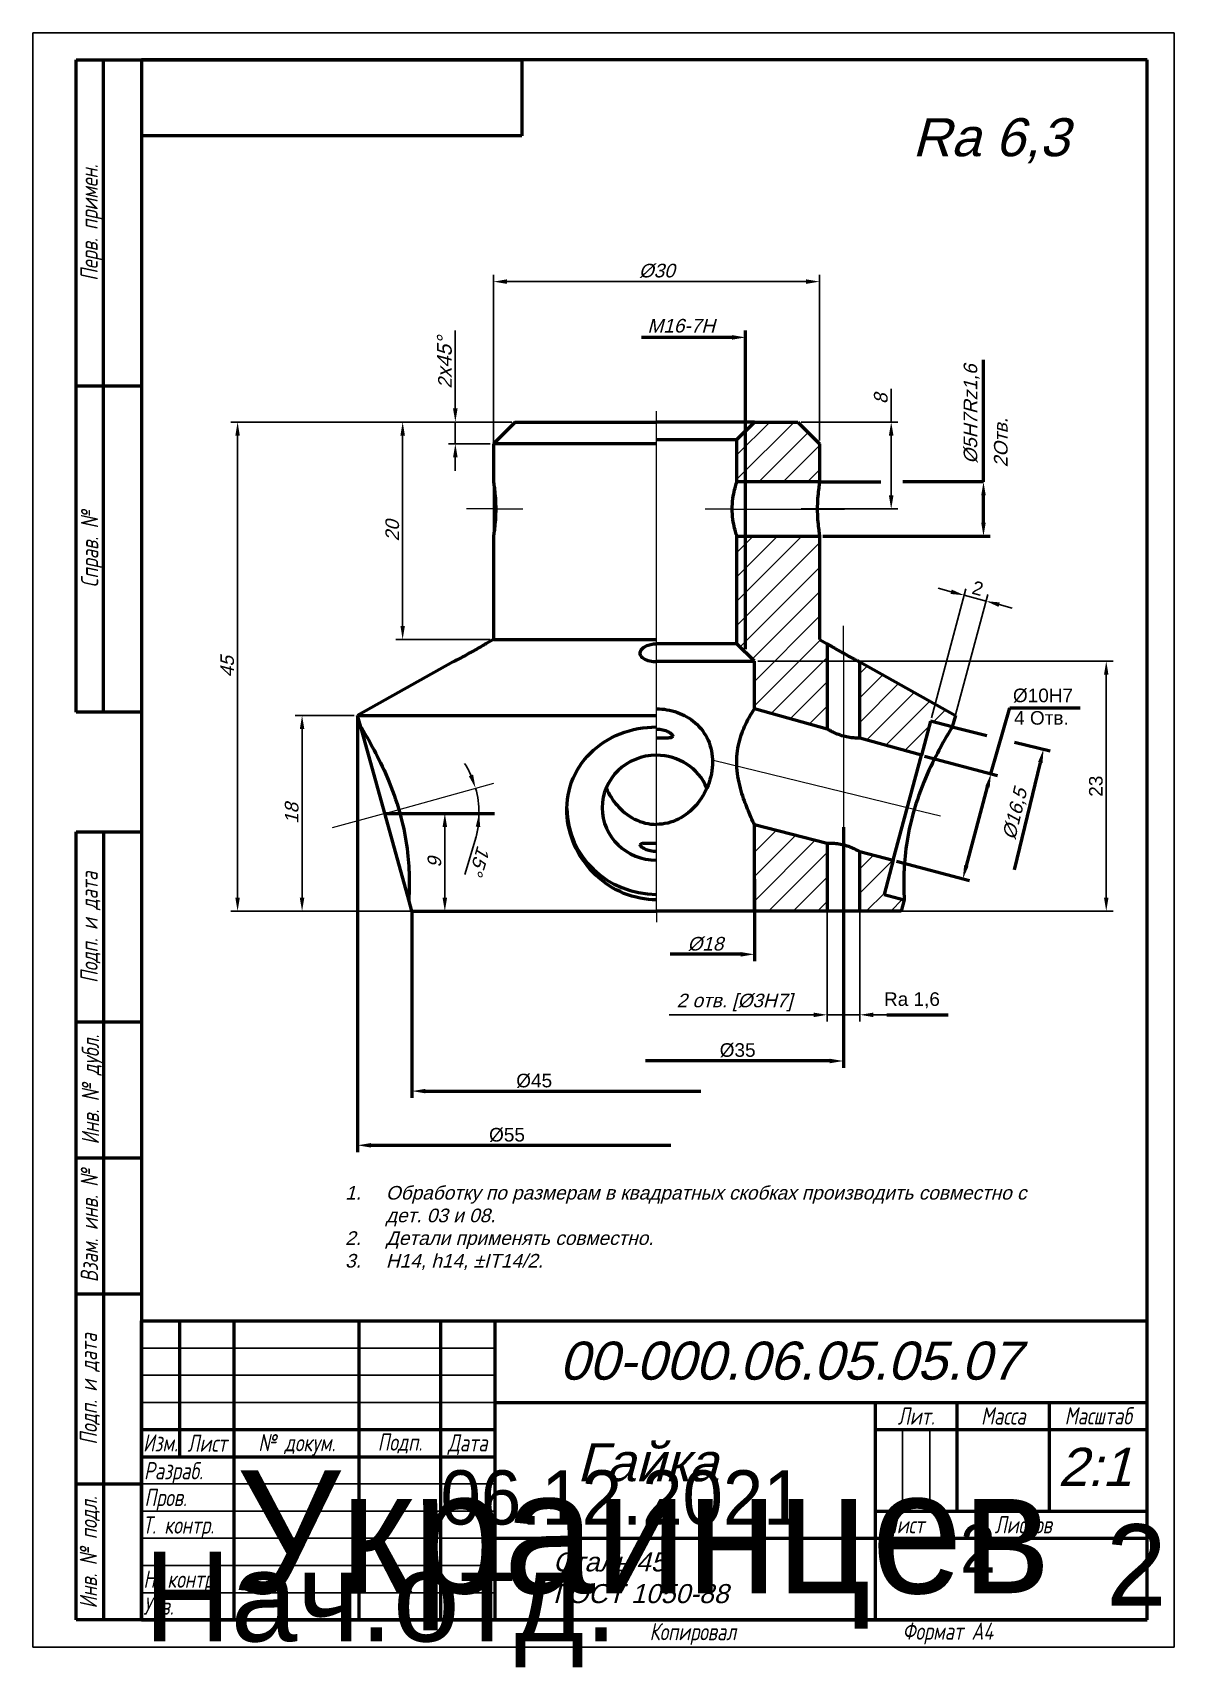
# Model space of a CAD drawing. Header units: millimetres. Extents: x 2133 to 2343, y 1685 to 1986.
import ezdxf
from ezdxf.enums import TextEntityAlignment as Align

# ---------------------------------------------------------------- set-up
doc = ezdxf.new("R2018")
doc.units = ezdxf.units.MM
for name, color, linetype, lineweight in [('Видимый контур (ГОСТ)', 7, 'Continuous', 50), ('Заголовок (ГОСТ)', 7, 'Continuous', 50), ('Кромка (ГОСТ)', 7, 'Continuous', 50), ('Обозначение (ГОСТ)', 7, 'Continuous', 25), ('Штриховка (ГОСТ)', 7, 'Continuous', 18), ('Эскизная геометрия (ГОСТ)', 7, 'Continuous', 50)]:
    doc.layers.add(name, color=color, linetype=linetype, lineweight=lineweight)
doc.styles.get("Standard").update_dxf_attribs({"font": 'arial.ttf'})
doc.styles.add('Альтернативный текст (ГОСТ)', font='ariali.ttf', dxfattribs={"width": 0.8})
doc.dimstyles.new('ISO-25', dxfattribs={"dimtxt": 2.5, "dimasz": 2.5, "dimexe": 1.25, "dimexo": 0.625, "dimtad": 1, "dimtxsty": 'Standard', "dimcen": 2.5, "dimadec": 0, "dimazin": 0, "dimtfac": 1, "dimtmove": 0, "dimatfit": 3, "dimfxl": 1, "dimarcsym": 0})

msp = doc.modelspace()

# ---------------------------------------------------------------- texts
at = {"layer": 'Видимый контур (ГОСТ)', "attachment_point": 1}
for s, width, insert, char_height in [('{\\Q15;Ra 6,3}', 47.03642, (2294.902, 1970.148), 7), ('%%C10H7', 12.77993, (2313.404, 1865.207), 2.5), ('4 Отв.', 10.73944, (2313.618, 1861.074), 2.5), ('Ra 1,6', 18.8154, (2289.68, 1809.333), 2.5), ('\\pxi-3,l4,t4;{\\Q15;1.^IОбработку по размерам в квадратных скобках производить совместно с дет. 03 и 08.\\P2.^IДетали применять совместно.\\P3.^IH14, h14, %%PIT14/2.}', 131.60047, (2188.058, 1773.698), 2.5), ('{\\Q15;00-000.06.05.05.07}', 89.81725, (2229.96, 1745.063), 7), ('{\\Q15;Гайка}', 53.33621, (2233.192, 1726.37), 7), ('{\\Q15;2:1}', 14.33279, (2321.664, 1725.532), 7), ('{\\Q15;Сталь 45\\PГОСТ 1050-88}', 57.95406, (2228.805, 1706.292), 3.5)]:
    msp.add_mtext_dynamic_manual_height_columns(s, width=width, gutter_width=12.5, heights=[0], dxfattribs=dict(at, insert=insert, char_height=char_height))
at = {"layer": 'Видимый контур (ГОСТ)', "char_height": 2.5, "attachment_point": 5}
for s, insert in [('{\\Q15;M16-7H}', (2252.381, 1931.952)), ('{\\Q15;%%C18}', (2256.838, 1818.221)), ('%%C35', (2262.765, 1798.668)), ('%%C45', (2225.338, 1793.051)), ('%%C55', (2220.338, 1783.083))]:
    msp.add_mtext(s, dxfattribs=dict(at, insert=insert))
for s, insert, rotation in [('{\\Q15;%%C5H7Rz1,6}', (2305.82, 1915.713), 90), ('{\\Q15;2Отв.}', (2311.184, 1910.465), 90), ('{\\Q15;%%C16,5}', (2313.928, 1842.113), 76.28047)]:
    msp.add_mtext(s, dxfattribs=dict(at, insert=insert, rotation=rotation))

# ---------------------------------------------------------------- blocks, each defined once
blk = doc.blocks.new('Рамки ГОСТ - A4')
at = {"layer": 'Кромка (ГОСТ)', "lineweight": 25}
for p, q in [((0, 0), (0, 297)), ((0, 297), (210, 297)), ((210, 297), (210, 0)), ((210, 0), (0, 0))]:
    blk.add_line(p, q, dxfattribs=at)
at = {"layer": 'Кромка (ГОСТ)'}
for p, q in [((205, 292), (20, 292)), ((20, 292), (20, 5)), ((205, 5), (205, 292)), ((20, 5), (205, 5))]:
    blk.add_line(p, q, dxfattribs=at)
at = {"layer": 'Кромка (ГОСТ)', "insert": (160, 4.5), "char_height": 3.17, "attachment_point": 1, "style": 'Альтернативный текст (ГОСТ)'}
blk.add_mtext('\\A1;\\fGOST Common|b0|i1;\\H3.1700;Формат A4', dxfattribs=at)
blk = doc.blocks.new('Основные надписи ГОСТ - Форма 1')
at = {"layer": 'Заголовок (ГОСТ)'}
for p, q in [((0, 55), (185, 55)), ((0, 0), (0, 55)), ((0, 0), (0, 55)), ((7, 55), (7, 30)), ((17, 55), (17, 0)), ((40, 55), (40, 0)), ((55, 55), (55, 0)), ((65, 55), (65, 0)), ((185, 0), (185, 55)), ((65, 40), (185, 40)), ((135, 40), (135, 0)), ((150, 40), (150, 20)), ((167, 40), (167, 20)), ((0, 35), (65, 35)), ((135, 35), (185, 35)), ((0, 30), (65, 30)), ((135, 20), (185, 20)), ((155, 20), (155, 15)), ((65, 15), (185, 15)), ((185, 0), (0, 0))]:
    blk.add_line(p, q, dxfattribs=at)
at = {"layer": 'Заголовок (ГОСТ)', "linetype": 'Continuous', "lineweight": 25}
for p, q in [((0, 50), (65, 50)), ((0, 45), (65, 45)), ((0, 40), (65, 40)), ((140, 35), (140, 20)), ((145, 35), (145, 20)), ((0, 25), (65, 25)), ((0, 20), (65, 20)), ((0, 15), (65, 15)), ((0, 10), (65, 10)), ((0, 5), (65, 5))]:
    blk.add_line(p, q, dxfattribs=at)
at = {"layer": 'Заголовок (ГОСТ)', "char_height": 3.17, "style": 'Альтернативный текст (ГОСТ)'}
for s, insert, width, attachment_point in [('\\fGOST Common|b0|i1;\\H3.1700;Масса', (158.55, 37.51), 16.9878, 5), ('\\fGOST Common|b0|i1;\\H3.1700;Масштаб', (176.02, 37.53), 17.8316, 5), ('\\fGOST Common|b0|i1;\\H3.1700;Лит.', (142.52, 37.49), 14.9766, 5), ('\\fGOST Common|b0|i1;\\H3.1700;Изм.', (3.5, 32.56), 6.9635, 5), ('\\fGOST Common|b0|i1;\\H3.1700;Лист', (12.1, 32.5), 10.0029, 5), ('\\A0;\\fGOST Common|b0|i1;\\H3.1700;№ докум.', (28.58, 32.16), 22.9069, 5), ('\\fGOST Common|b0|i1;\\H3.1700;Подп.', (47.56, 32.45), 14.879, 5), ('\\fGOST Common|b0|i1;\\H3.1700;Дата', (60.02, 32.24), 9.9614, 5), ('\\fGOST Common|b0|i1;\\H3.1700;Разраб.', (0.47, 27), 16.9971, 4), ('\\fGOST Common|b0|i1;\\H3.1700;Пров.', (0.56, 22.08), 17.0192, 4), ('\\A0;\\fGOST Common|b0|i1;\\H3.1700;Т. контр.', (0.23, 17.01), 16.9554, 4), ('\\fGOST Common|b0|i1;\\H3.1700;Лист', (140.37, 17.5), 10.5071, 5), ('\\fGOST Common|b0|i1;\\H3.1700;Листов', (162.21, 17.5), 14.3668, 5), ('\\fGOST Common|b0|i1;\\H3.1700;Н. контр.', (0.36, 7.05), 16.9999, 4), ('\\fGOST Common|b0|i1;\\H3.1700;Утв.', (0.34, 2.52), 17.0083, 4), ('\\fGOST Common|b0|i1;\\H3.1700;Копировал', (93.48, -0.59), 19.7871, 1)]:
    blk.add_mtext(s, dxfattribs=dict(at, insert=insert, width=width, attachment_point=attachment_point))
at = {"layer": 'Заголовок (ГОСТ)', "lineweight": 30, "flags": 104}
for tag, height, p in [('Изм1', 2.89, (3.51, 52.52)), ('Лист1', 2.89, (12.03, 52.52)), ('Докум1', 2.89, (28.54, 52.48)), ('Изм2', 2.89, (3.5, 47.52)), ('Лист2', 2.89, (12.01, 47.5)), ('Докум2', 2.89, (28.53, 47.5)), ('ОБОЗНАЧЕНИЕ', 5, (125.33, 47.56)), ('Изм3', 2.89, (3.5, 42.5)), ('Лист3', 2.89, (12.01, 42.51)), ('Докум3', 2.89, (28.51, 42.48)), ('Изм4', 2.89, (3.51, 37.5)), ('Лист4', 2.89, (12, 37.53)), ('Докум4', 2.89, (28.51, 37.52)), ('НАИМЕНОВАНИЕ', 5, (100.03, 29.98)), ('Литера', 3.5, (137.52, 27.25)), ('Литера2', 3.5, (142.51, 27.22)), ('Литера3', 3.5, (147.52, 27.21)), ('Масса', 3.5, (158.47, 27.53)), ('Масштаб', 3.5, (176, 27.6)), ('Тип_документа', 3.17, (100.08, 17.56)), ('Номер_листа', 3.17, (150.6, 17.54)), ('Листов', 3.17, (177.46, 17.58)), ('Материал_Класс', 3.5, (99.98, 7.54)), ('ОРГАНИЗАЦИЯ', 3.5, (160.02, 7.6))]:
    blk.add_attdef(tag, text='', height=height, dxfattribs=at).set_placement(p, align=Align.MIDDLE_CENTER)
for tag, height, p in [('Подп1', 2.89, (40.01, 52.51)), ('Дата1', 2, (55.01, 52.51)), ('Подп2', 2.89, (40.01, 47.5)), ('Дата2', 2, (55.01, 47.49)), ('Подп3', 2.89, (40.01, 42.51)), ('Дата3', 2, (55.02, 42.52)), ('Подп4', 2.89, (40.01, 37.51)), ('Дата4', 2, (55.02, 37.51)), ('АВТОР', 3.17, (17.41, 27.49)), ('Разработал_Подп.', 2.89, (40.05, 27.51)), ('ДАТА_СОЗДАНИЯ', 2, (55.01, 27.51)), ('ПРОВЕРИЛ', 3.17, (17.41, 22.53)), ('Проверил_Подп.', 2.89, (40.05, 22.52)), ('ДАТА_ПРОВЕРКИ', 2, (55.02, 22.51)), ('ТЕХНОЛОГ', 3.17, (17.33, 17.54)), ('Технолог_Подп.', 2.89, (40.05, 17.51)), ('Технолог_Дата', 2, (55.01, 17.5)), ('Должность_руководителя', 3.17, (0.52, 12.51)), ('НАЧ._ОТДЕЛА', 3.17, (17.46, 12.45)), ('Руководитель_Подп.', 2.89, (40.01, 12.5)), ('Руководитель_Дата', 2, (55.01, 12.51)), ('НОРМОКОНТРОЛЬ', 3.17, (17.37, 7.48)), ('Нормоконтроль_Подп.', 2.89, (40.05, 7.52)), ('ДАТА_НОРМОКОНТРОЛЯ', 2, (55.02, 7.51)), ('УТВЕРДИЛ', 3.17, (17.4, 2.51)), ('Утвердил_Подп.', 2.89, (40.05, 2.51)), ('ДАТА_УТВЕРЖДЕНИЯ', 2, (55.01, 2.5))]:
    blk.add_attdef(tag, text='', height=height, dxfattribs=at).set_placement(p, align=Align.MIDDLE_LEFT)
for tag, p in [('Материал_Наим.', (133.71, 9.75)), ('Материал_ГОСТ', (134.04, 4.06))]:
    blk.add_attdef(tag, text='', height=3.5, dxfattribs=at).set_placement(p, align=Align.MIDDLE_RIGHT)
blk = doc.blocks.new('ГОСТ - Доп. графы 1')
at = {"layer": 'Эскизная геометрия (ГОСТ)'}
for p, q in [((-12, 0), (-12, 145)), ((-12, 145), (0, 145)), ((-7, 145), (-7, 0)), ((-12, 110), (-7, 110)), ((-7, 110), (0, 110)), ((-12, 85), (-7, 85)), ((-7, 85), (0, 85)), ((-12, 60), (-7, 60)), ((-7, 60), (0, 60)), ((-12, 25), (-7, 25)), ((-7, 25), (0, 25)), ((0, 0), (-12, 0))]:
    blk.add_line(p, q, dxfattribs=at)
at = {"layer": 'Обозначение (ГОСТ)', "char_height": 3.17, "attachment_point": 5, "rotation": 90, "style": 'Альтернативный текст (ГОСТ)'}
for s, insert, width in [('\\fGOST Common|b0|i1;\\H3.1700;Подп. и дата', (-9.37, 127.41), 34.7679), ('\\fGOST Common|b0|i1;\\H3.1700;Инв. № дубл.', (-8.95, 97.55), 24.8438), ('\\fGOST Common|b0|i1;\\H3.1700;Взам. инв. №', (-9.58, 72.53), 24.8669), ('\\fGOST Common|b0|i1;\\H3.1700;Подп. и дата', (-9.5, 42.47), 35.1486), ('\\fGOST Common|b0|i1;\\H3.1700;Инв. № подл.', (-9.5, 12.41), 24.9618)]:
    blk.add_mtext(s, dxfattribs=dict(at, insert=insert, width=width))
at = {"layer": 'Обозначение (ГОСТ)', "lineweight": 30, "flags": 17}
for tag, p in [('Подп._и_дата_2', (-3.53, 127.51)), ('Инв._номер_дубликата', (-3.41, 97.47)), ('Взамен_инв._номера', (-3.46, 72.53)), ('Подп._и_дата_1', (-3.42, 42.35)), ('ИНВЕНТАРНЫЙ_НОМЕР', (-3.33, 12.68))]:
    blk.add_attdef(tag, text='', height=3.17, rotation=90, dxfattribs=at).set_placement(p, align=Align.MIDDLE_CENTER)
blk = doc.blocks.new('ГОСТ - Доп. графы 2')
at = {"layer": 'Эскизная геометрия (ГОСТ)'}
for p, q in [((-12, 0), (-12, 120)), ((-12, 120), (0, 120)), ((-7, 0), (-7, 120)), ((-12, 60), (0, 60)), ((0, 0), (-12, 0))]:
    blk.add_line(p, q, dxfattribs=at)
at = {"layer": 'Обозначение (ГОСТ)', "char_height": 3.17, "attachment_point": 5, "rotation": 90, "style": 'Альтернативный текст (ГОСТ)'}
for s, insert, width in [('\\fGOST Common|b0|i1;\\H3.1700;Перв. примен.', (-9.19, 90.05), 60.0143), ('\\fGOST Common|b0|i1;\\H3.1700;Справ. №', (-9.1, 30), 59.9357)]:
    blk.add_mtext(s, dxfattribs=dict(at, insert=insert, width=width))
at = {"layer": 'Обозначение (ГОСТ)', "lineweight": 30, "flags": 17}
for tag, p in [('Первичная_применяемость', (-3.65, 90.03)), ('Справочный_номер', (-3.55, 30.02))]:
    blk.add_attdef(tag, text='', height=3.17, rotation=90, dxfattribs=at).set_placement(p, align=Align.MIDDLE_CENTER)
blk = doc.blocks.new('ГОСТ - Доп. графы 3')
at = {"layer": 'Эскизная геометрия (ГОСТ)'}
for p, q in [((0, 0), (70, 0)), ((70, 0), (70, -14)), ((70, -14), (0, -14))]:
    blk.add_line(p, q, dxfattribs=at)
at = {"layer": 'Обозначение (ГОСТ)', "lineweight": 30}
blk.add_attdef('ОБОЗНАЧЕНИЕ', text='', height=5, rotation=180, dxfattribs=at).set_placement((34.94, -6.97), align=Align.MIDDLE_CENTER)
blk = doc.blocks.new('*D7')
at = {"color": 0, "lineweight": -2, "transparency": 16777216}
for p, q in [((2217.84, 1910.88), (2217.84, 1941.33)), ((2220.34, 1940.08), (2275.34, 1940.08)), ((2277.84, 1910.88), (2277.84, 1941.33))]:
    blk.add_line(p, q, dxfattribs=at)
at = {"color": 0, "transparency": 16777216}
for points in [[(2220.34, 1940.5), (2220.34, 1939.67), (2217.84, 1940.08)], [(2275.34, 1940.5), (2275.34, 1939.67), (2277.84, 1940.08)]]:
    blk.add_solid(points, dxfattribs=at)
at = {"layer": 'Defpoints', "color": 0, "transparency": 16777216}
for p in [(2277.84, 1940.08), (2217.84, 1910.25), (2277.84, 1910.25)]:
    blk.add_point(p, dxfattribs=at)
at = {"color": 0, "transparency": 16777216, "insert": (2247.9, 1942.06), "char_height": 2.5, "attachment_point": 5}
blk.add_mtext('{\\Q15;%%C30}', dxfattribs=at)
blk = doc.blocks.new('*D10')
at = {"layer": 'Defpoints', "color": 0, "transparency": 16777216}
for p in [(2217.88, 1847.82), (2214.9, 1845.37), (2197.84, 1842.25), (2197.84, 1842.25), (2218.07, 1842.25)]:
    blk.add_point(p, dxfattribs=at)
at = {"layer": 'Видимый контур (ГОСТ)', "color": 0, "lineweight": -2, "transparency": 16777216}
blk.add_line((2214.46, 1837.31), (2212.58, 1830.99), dxfattribs=at)
for start, end in [(23.7883, 32.0525), (0, 15.5241), (343.4282, 0), (343.4716, 351.7358)]:
    blk.add_arc((2197.84, 1842.25), 17.35, start, end, dxfattribs=at)
at = {"layer": 'Видимый контур (ГОСТ)', "color": 0, "transparency": 16777216}
for points in [[(2214.1, 1849.39), (2213.32, 1849.11), (2214.55, 1846.9)], [(2214.59, 1839.79), (2215.42, 1839.73), (2215.19, 1842.25)]]:
    blk.add_solid(points, dxfattribs=at)
at = {"layer": 'Видимый контур (ГОСТ)', "color": 0, "transparency": 16777216, "insert": (2215.35, 1833.61), "char_height": 2.5, "attachment_point": 5, "rotation": 253.4282}
blk.add_mtext('{\\Q15;15%%D}', dxfattribs=at)
blk = doc.blocks.new('*D11')
at = {"layer": 'Defpoints', "color": 0, "transparency": 16777216}
for p in [(2201.14, 1914.25), (2221.84, 1914.25), (2217.84, 1874.25)]:
    blk.add_point(p, dxfattribs=at)
at = {"layer": 'Видимый контур (ГОСТ)', "color": 0, "lineweight": -2, "transparency": 16777216}
for p, q in [((2221.21, 1914.25), (2199.89, 1914.25)), ((2201.14, 1876.75), (2201.14, 1911.75)), ((2217.21, 1874.25), (2199.89, 1874.25))]:
    blk.add_line(p, q, dxfattribs=at)
at = {"layer": 'Видимый контур (ГОСТ)', "color": 0, "transparency": 16777216}
for points in [[(2200.73, 1911.75), (2201.56, 1911.75), (2201.14, 1914.25)], [(2200.73, 1876.75), (2201.56, 1876.75), (2201.14, 1874.25)]]:
    blk.add_solid(points, dxfattribs=at)
at = {"layer": 'Видимый контур (ГОСТ)', "color": 0, "transparency": 16777216, "insert": (2199.24, 1894.25), "char_height": 2.5, "attachment_point": 5, "rotation": 90}
blk.add_mtext('{\\Q15;20}', dxfattribs=at)
blk = doc.blocks.new('*D12')
at = {"layer": 'Defpoints', "color": 0, "transparency": 16777216}
for p in [(2210.83, 1914.25), (2221.84, 1914.25), (2217.84, 1910.25)]:
    blk.add_point(p, dxfattribs=at)
at = {"layer": 'Видимый контур (ГОСТ)', "color": 0, "lineweight": -2, "transparency": 16777216}
for p, q in [((2210.83, 1916.75), (2210.83, 1931.1)), ((2221.21, 1914.25), (2209.58, 1914.25)), ((2210.83, 1910.25), (2210.83, 1914.25)), ((2217.21, 1910.25), (2209.58, 1910.25)), ((2210.83, 1907.75), (2210.83, 1905.25))]:
    blk.add_line(p, q, dxfattribs=at)
at = {"layer": 'Видимый контур (ГОСТ)', "color": 0, "transparency": 16777216}
for points in [[(2210.41, 1916.75), (2211.25, 1916.75), (2210.83, 1914.25)], [(2210.41, 1907.75), (2211.25, 1907.75), (2210.83, 1910.25)]]:
    blk.add_solid(points, dxfattribs=at)
at = {"layer": 'Видимый контур (ГОСТ)', "color": 0, "transparency": 16777216, "insert": (2208.83, 1925.18), "char_height": 2.5, "attachment_point": 5, "rotation": 90}
blk.add_mtext('{\\Q15;2\\H1.08333x;x45%%D}', dxfattribs=at)
blk = doc.blocks.new('*D13')
at = {"layer": 'Defpoints', "color": 0, "transparency": 16777216}
for p in [(2221.84, 1914.25), (2170.78, 1824.25), (2221.84, 1824.25)]:
    blk.add_point(p, dxfattribs=at)
at = {"layer": 'Видимый контур (ГОСТ)', "color": 0, "lineweight": -2, "transparency": 16777216}
for p, q in [((2221.21, 1914.25), (2169.53, 1914.25)), ((2170.78, 1911.75), (2170.78, 1826.75)), ((2221.21, 1824.25), (2169.53, 1824.25))]:
    blk.add_line(p, q, dxfattribs=at)
at = {"layer": 'Видимый контур (ГОСТ)', "color": 0, "transparency": 16777216}
for points in [[(2170.36, 1911.75), (2171.19, 1911.75), (2170.78, 1914.25)], [(2170.36, 1826.75), (2171.19, 1826.75), (2170.78, 1824.25)]]:
    blk.add_solid(points, dxfattribs=at)
at = {"layer": 'Видимый контур (ГОСТ)', "color": 0, "transparency": 16777216, "insert": (2168.88, 1869.25), "char_height": 2.5, "attachment_point": 5, "rotation": 90}
blk.add_mtext('{\\Q15;45}', dxfattribs=at)
blk = doc.blocks.new('*D14')
at = {"layer": 'Defpoints', "color": 0, "transparency": 16777216}
for p in [(2192.84, 1860.25), (2182.64, 1824.25), (2192.84, 1824.25)]:
    blk.add_point(p, dxfattribs=at)
at = {"layer": 'Видимый контур (ГОСТ)', "color": 0, "lineweight": -2, "transparency": 16777216}
for p, q in [((2192.21, 1860.25), (2181.39, 1860.25)), ((2182.64, 1857.75), (2182.64, 1826.75)), ((2192.21, 1824.25), (2181.39, 1824.25))]:
    blk.add_line(p, q, dxfattribs=at)
at = {"layer": 'Видимый контур (ГОСТ)', "color": 0, "transparency": 16777216}
for points in [[(2182.22, 1857.75), (2183.06, 1857.75), (2182.64, 1860.25)], [(2182.22, 1826.75), (2183.06, 1826.75), (2182.64, 1824.25)]]:
    blk.add_solid(points, dxfattribs=at)
at = {"layer": 'Видимый контур (ГОСТ)', "color": 0, "transparency": 16777216, "insert": (2180.74, 1842.25), "char_height": 2.5, "attachment_point": 5, "rotation": 90}
blk.add_mtext('{\\Q15;18}', dxfattribs=at)
blk = doc.blocks.new('*D15')
at = {"layer": 'Defpoints', "color": 0, "transparency": 16777216}
for p in [(2207.95, 1842.25), (2207.95, 1824.25), (2208.9, 1824.25)]:
    blk.add_point(p, dxfattribs=at)
at = {"layer": 'Видимый контур (ГОСТ)', "color": 0, "lineweight": -2, "transparency": 16777216}
for p, q in [((2208.58, 1842.25), (2210.15, 1842.25)), ((2208.9, 1839.75), (2208.9, 1826.75)), ((2208.58, 1824.25), (2210.15, 1824.25))]:
    blk.add_line(p, q, dxfattribs=at)
at = {"layer": 'Видимый контур (ГОСТ)', "color": 0, "transparency": 16777216}
for points in [[(2208.48, 1839.75), (2209.32, 1839.75), (2208.9, 1842.25)], [(2208.48, 1826.75), (2209.32, 1826.75), (2208.9, 1824.25)]]:
    blk.add_solid(points, dxfattribs=at)
at = {"layer": 'Видимый контур (ГОСТ)', "color": 0, "transparency": 16777216, "insert": (2207, 1833.25), "char_height": 2.5, "attachment_point": 5, "rotation": 90}
blk.add_mtext('{\\Q15;9}', dxfattribs=at)
blk = doc.blocks.new('*D18')
at = {"layer": 'Defpoints', "color": 0, "transparency": 16777216}
for p in [(2273.84, 1914.25), (2273.84, 1898.25), (2291.01, 1898.25)]:
    blk.add_point(p, dxfattribs=at)
at = {"layer": 'Видимый контур (ГОСТ)', "color": 0, "lineweight": -2, "transparency": 16777216}
for p, q in [((2291.01, 1914.25), (2291.01, 1920.34)), ((2274.46, 1914.25), (2292.26, 1914.25)), ((2291.01, 1900.75), (2291.01, 1911.75)), ((2274.46, 1898.25), (2292.26, 1898.25))]:
    blk.add_line(p, q, dxfattribs=at)
at = {"layer": 'Видимый контур (ГОСТ)', "color": 0, "transparency": 16777216}
for points in [[(2290.59, 1911.75), (2291.43, 1911.75), (2291.01, 1914.25)], [(2290.59, 1900.75), (2291.43, 1900.75), (2291.01, 1898.25)]]:
    blk.add_solid(points, dxfattribs=at)
at = {"layer": 'Видимый контур (ГОСТ)', "color": 0, "transparency": 16777216, "insert": (2289.11, 1918.54), "char_height": 2.5, "attachment_point": 5, "rotation": 89.9996}
blk.add_mtext('{\\Q15;8}', dxfattribs=at)
blk = doc.blocks.new('*D20')
at = {"layer": 'Defpoints', "color": 0, "transparency": 16777216}
for p in [(2265.84, 1870.25), (2265.84, 1824.25), (2330.57, 1824.25)]:
    blk.add_point(p, dxfattribs=at)
at = {"layer": 'Видимый контур (ГОСТ)', "color": 0, "lineweight": -2, "transparency": 16777216}
for p, q in [((2266.46, 1870.25), (2331.82, 1870.25)), ((2330.57, 1867.75), (2330.57, 1826.75)), ((2266.46, 1824.25), (2331.82, 1824.25))]:
    blk.add_line(p, q, dxfattribs=at)
at = {"layer": 'Видимый контур (ГОСТ)', "color": 0, "transparency": 16777216}
for points in [[(2330.15, 1867.75), (2330.98, 1867.75), (2330.57, 1870.25)], [(2330.15, 1826.75), (2330.98, 1826.75), (2330.57, 1824.25)]]:
    blk.add_solid(points, dxfattribs=at)
at = {"layer": 'Видимый контур (ГОСТ)', "color": 0, "transparency": 16777216, "insert": (2328.67, 1847.25), "char_height": 2.5, "attachment_point": 5, "rotation": 90}
blk.add_mtext('23', dxfattribs=at)
blk = doc.blocks.new('*D21')
at = {"layer": 'Defpoints', "color": 0, "transparency": 16777216}
for p in [(2308.46, 1881.3), (2298.24, 1859.23), (2302.25, 1858.15)]:
    blk.add_point(p, dxfattribs=at)
at = {"layer": 'Видимый контур (ГОСТ)', "color": 0, "lineweight": -2, "transparency": 16777216}
for p, q in [((2298.41, 1859.83), (2304.77, 1883.59)), ((2302.03, 1883.03), (2299.62, 1883.67)), ((2302.42, 1858.76), (2308.78, 1882.51)), ((2304.45, 1882.38), (2308.46, 1881.3)), ((2310.87, 1880.66), (2313.29, 1880.01))]:
    blk.add_line(p, q, dxfattribs=at)
at = {"layer": 'Видимый контур (ГОСТ)', "color": 0, "transparency": 16777216}
for points in [[(2302.14, 1883.43), (2301.93, 1882.62), (2304.45, 1882.38)], [(2310.98, 1881.06), (2310.76, 1880.25), (2308.46, 1881.3)]]:
    blk.add_solid(points, dxfattribs=at)
at = {"layer": 'Видимый контур (ГОСТ)', "color": 0, "transparency": 16777216, "insert": (2306.94, 1883.66), "char_height": 2.5, "attachment_point": 5, "rotation": 345}
blk.add_mtext('2', dxfattribs=at)
blk = doc.blocks.new('*D25')
at = {"layer": 'Defpoints', "color": 0, "transparency": 16777216}
for p in [(2279.24, 1835.11), (2285.24, 1835.11), (2285.24, 1805.19)]:
    blk.add_point(p, dxfattribs=at)
at = {"layer": 'Видимый контур (ГОСТ)', "color": 0, "lineweight": -2, "transparency": 16777216}
for p, q in [((2279.24, 1834.48), (2279.24, 1803.94)), ((2285.24, 1834.48), (2285.24, 1803.94)), ((2276.74, 1805.19), (2250.14, 1805.19)), ((2285.24, 1805.19), (2279.24, 1805.19)), ((2287.74, 1805.19), (2290.24, 1805.19))]:
    blk.add_line(p, q, dxfattribs=at)
at = {"layer": 'Видимый контур (ГОСТ)', "color": 0, "transparency": 16777216}
for points in [[(2276.74, 1805.6), (2276.74, 1804.77), (2279.24, 1805.19)], [(2287.74, 1805.6), (2287.74, 1804.77), (2285.24, 1805.19)]]:
    blk.add_solid(points, dxfattribs=at)
at = {"layer": 'Видимый контур (ГОСТ)', "color": 0, "transparency": 16777216, "insert": (2262.19, 1807.45), "char_height": 2.5, "attachment_point": 5}
blk.add_mtext('{\\Q15;2 отв. [%%C3H7]}', dxfattribs=at)

# ---------------------------------------------------------------- dimensions: what is measured, and where the dimension line sits
dim = msp.add_linear_dim(base=(2277.838, 1940.085), p1=(2217.838, 1910.254), p2=(2277.838, 1910.254), text='{\\Q15;%%C30}', dimstyle='ISO-25')
dim.commit()
dim.dimension.update_dxf_attribs({"geometry": '*D7', "text_midpoint": (2247.899, 1940.085), "dimtype": 160})
at = {"layer": 'Видимый контур (ГОСТ)'}
for base, p1, p2, text, picture, middle in [((2210.831, 1914.254), (2217.838, 1910.254), (2221.838, 1914.254), '{\\Q15;2\\H1.08333x;x45%%D}', '*D12', (2208.829, 1925.18)), ((2170.778, 1824.254), (2221.838, 1914.254), (2221.838, 1824.254), '{\\Q15;45}', '*D13', (2168.881, 1869.254)), ((2201.142, 1914.254), (2217.838, 1874.254), (2221.838, 1914.254), '{\\Q15;20}', '*D11', (2199.24, 1894.254)), ((2330.567, 1824.254), (2265.838, 1870.254), (2265.838, 1824.254), '23', '*D20', (2328.665, 1847.254)), ((2182.641, 1824.254), (2192.838, 1860.254), (2192.838, 1824.254), '{\\Q15;18}', '*D14', (2180.739, 1842.254)), ((2208.902, 1824.254), (2207.952, 1842.254), (2207.952, 1824.254), '{\\Q15;9}', '*D15', (2207, 1833.254))]:
    dim = msp.add_linear_dim(base=base, p1=p1, p2=p2, angle=90, text=text, dimstyle='ISO-25', dxfattribs=at)
    dim.commit()
    dim.dimension.update_dxf_attribs({"geometry": picture, "text_midpoint": middle})
dim = msp.add_linear_dim(base=(2291.01, 1898.248), p1=(2273.838, 1914.254), p2=(2273.838, 1898.248), angle=269.99961, text='{\\Q15;8}', dimstyle='ISO-25', dxfattribs=at)
dim.commit()
dim.dimension.update_dxf_attribs({"geometry": '*D18', "text_midpoint": (2291.01, 1918.545), "dimtype": 161})
dim = msp.add_aligned_dim(p1=(2298.245, 1859.227), p2=(2302.254, 1858.153), distance=23.968, text='2', dimstyle='ISO-25', dxfattribs=at)
dim.commit()
dim.dimension.update_dxf_attribs({"geometry": '*D21', "text_midpoint": (2306.939, 1883.657)})
dim = msp.add_angular_dim_2l(base=(2214.903, 1845.371), line1=((2197.838, 1842.254), (2217.884, 1847.823)), line2=((2197.838, 1842.254), (2218.066, 1842.254)), text='{\\Q15;15%%D}', dimstyle='ISO-25', dxfattribs=at)
dim.commit()
dim.dimension.update_dxf_attribs({"geometry": '*D10', "text_midpoint": (2215.347, 1833.605)})
dim = msp.add_linear_dim(base=(2285.238, 1805.185), p1=(2279.238, 1835.108), p2=(2285.238, 1835.108), text='{\\Q15;2 отв. [%%C3H7]}', dimstyle='ISO-25', dxfattribs=at)
dim.commit()
dim.dimension.update_dxf_attribs({"geometry": '*D25', "text_midpoint": (2262.188, 1805.185), "dimtype": 160})

# ---------------------------------------------------------------- hatches: boundary and pattern name
at = {"layer": 'Штриховка (ГОСТ)'}
h = msp.add_hatch(dxfattribs=at)
h.set_pattern_fill('ANSI31', color=256, scale=25.4, style=0)
h.set_pattern_definition([(45, (2133.088, 1688.8794), (-2.245064, 2.245064), [])])
h.paths.add_polyline_path([(2262.638, 1911.054), (2265.838, 1914.254), (2273.838, 1914.254), (2277.838, 1910.254), (2277.838, 1903.254), (2262.638, 1903.254)])
h.paths.add_polyline_path([(2279.238, 1836.766), (2279.238, 1824.254), (2265.838, 1824.254), (2265.838, 1840.226)])
h.paths.add_polyline_path([(2279.238, 1873.47), (2279.238, 1857.762), (2265.838, 1861.484), (2265.838, 1870.254), (2262.638, 1873.454), (2262.638, 1893.254), (2277.838, 1893.254), (2277.838, 1874.254)])
h.paths.add_polyline_path([(2302.254, 1858.153), (2298.245, 1859.227), (2296.563, 1852.949), (2285.238, 1856.095), (2285.238, 1870.11), (2302.838, 1860.254)])
h.paths.add_polyline_path([(2289.704, 1827.352), (2293.422, 1826.356), (2292.838, 1824.254), (2285.238, 1824.254), (2285.238, 1835.217), (2291.386, 1833.63)])

# ---------------------------------------------------------------- linework, layer by layer
msp.add_line((2217.838, 1875.504), (2217.838, 1923.121))
at = {"layer": 'Видимый контур (ГОСТ)'}
for p, q in [((2264.238, 1872.479), (2264.238, 1931.074)), ((2261.738, 1929.824), (2245.063, 1929.824)), ((2307.988, 1903.254), (2307.988, 1925.671)), ((2221.838, 1914.254), (2217.838, 1910.254)), ((2221.838, 1914.254), (2247.838, 1914.254)), ((2265.838, 1914.254), (2247.838, 1914.254)), ((2262.638, 1911.054), (2265.838, 1914.254)), ((2265.838, 1914.254), (2273.838, 1914.254)), ((2273.838, 1914.254), (2277.838, 1910.254)), ((2247.838, 1910.254), (2217.838, 1910.254)), ((2217.838, 1910.254), (2217.838, 1903.254)), ((2247.838, 1911.054), (2262.638, 1911.054)), ((2262.638, 1903.254), (2262.638, 1911.054)), ((2277.838, 1910.254), (2277.838, 1903.254)), ((2277.838, 1903.254), (2262.638, 1903.254)), ((2277.838, 1903.254), (2289.104, 1903.254)), ((2307.988, 1903.254), (2293.178, 1903.254)), ((2307.988, 1895.754), (2307.988, 1900.754)), ((2217.838, 1893.254), (2217.838, 1874.254)), ((2262.638, 1893.254), (2277.838, 1893.254)), ((2262.638, 1873.454), (2262.638, 1893.254)), ((2277.838, 1893.254), (2277.838, 1874.254)), ((2278.463, 1893.254), (2309.238, 1893.254)), ((2217.838, 1874.254), (2216.438, 1873.47)), ((2217.838, 1874.254), (2247.838, 1874.254)), ((2277.838, 1874.254), (2279.238, 1873.47)), ((2262.638, 1873.454), (2247.838, 1873.454)), ((2265.838, 1870.254), (2262.638, 1873.454)), ((2279.238, 1873.47), (2279.238, 1857.762)), ((2210.438, 1870.11), (2192.838, 1860.254)), ((2247.838, 1870.254), (2265.838, 1870.254)), ((2265.838, 1861.484), (2265.838, 1870.254)), ((2285.238, 1870.11), (2302.838, 1860.254)), ((2285.238, 1856.095), (2285.238, 1870.11)), ((2309.362, 1849.52), (2312.813, 1861.664)), ((2312.813, 1861.664), (2325.754, 1861.664)), ((2192.838, 1860.254), (2247.838, 1860.254)), ((2193.422, 1858.153), (2192.838, 1860.254)), ((2192.838, 1860.254), (2192.838, 1779.937)), ((2279.238, 1857.762), (2265.838, 1861.484)), ((2298.245, 1859.227), (2296.563, 1852.949)), ((2302.254, 1858.153), (2298.245, 1859.227)), ((2302.838, 1860.254), (2302.254, 1858.153)), ((2202.254, 1826.356), (2193.422, 1858.153)), ((2296.563, 1852.949), (2285.238, 1856.095)), ((2302.254, 1858.153), (2308.625, 1856.598)), ((2291.386, 1833.63), (2296.563, 1852.949)), ((2297.166, 1852.788), (2310.57, 1849.196)), ((2313.69, 1855.361), (2320.248, 1853.76)), ((2318.441, 1851.628), (2313.616, 1831.867)), ((2304.833, 1832.615), (2308.715, 1847.105)), ((2197.838, 1842.254), (2218.066, 1842.254)), ((2265.838, 1840.226), (2279.238, 1836.766)), ((2265.838, 1824.254), (2265.838, 1840.226)), ((2282.207, 1839.688), (2282.207, 1795.447)), ((2279.238, 1836.766), (2279.238, 1824.254)), ((2285.238, 1835.217), (2291.386, 1833.63)), ((2285.238, 1824.254), (2285.238, 1835.217)), ((2291.386, 1833.63), (2289.704, 1827.352)), ((2291.99, 1833.468), (2305.393, 1829.877)), ((2265.838, 1830.125), (2265.838, 1815.069)), ((2202.838, 1824.254), (2202.254, 1826.356)), ((2289.704, 1827.352), (2293.422, 1826.356)), ((2293.422, 1826.356), (2292.838, 1824.254)), ((2202.838, 1824.254), (2247.838, 1824.254)), ((2202.838, 1824.254), (2202.838, 1789.905)), ((2265.838, 1824.254), (2247.838, 1824.254)), ((2279.238, 1824.254), (2265.838, 1824.254)), ((2285.238, 1824.254), (2279.238, 1824.254)), ((2292.838, 1824.254), (2285.238, 1824.254)), ((2263.338, 1816.319), (2250.338, 1816.319)), ((2290.238, 1805.185), (2301.511, 1805.185)), ((2279.707, 1796.697), (2245.823, 1796.697)), ((2205.338, 1791.155), (2256.018, 1791.155)), ((2195.338, 1781.187), (2250.477, 1781.187))]:
    msp.add_line(p, q, dxfattribs=at)
for major_axis, start_param, end_param in [((-10, 0), 4.712389, 7.8539816), ((10, 0), 0.3847287, 1.5707963), ((-16.5, 0), 0.0106915, 1.5707963)]:
    msp.add_ellipse((2247.838, 1843.29), major_axis=major_axis, ratio=0.9659258, start_param=start_param, end_param=end_param, dxfattribs=at)
for points, knots in [([(2217.838, 1903.254), (2217.838, 1903.254), (2217.86, 1903.128), (2217.938, 1902.618), (2217.994, 1902.233), (2218.1, 1901.347), (2218.156, 1900.785), (2218.235, 1899.554), (2218.258, 1898.883), (2218.258, 1898.254)], [1.13233376, 1.13233376, 1.13233376, 1.13233376, 1.22669364, 1.22669364, 1.32105353, 1.32105353, 1.41541593, 1.41541593, 1.50977834, 1.50977834, 1.50977834, 1.50977834]), ([(2262.638, 1893.254), (2262.638, 1893.254), (2262.593, 1893.382), (2262.432, 1893.894), (2262.318, 1894.278), (2262.101, 1895.16), (2261.983, 1895.719), (2261.815, 1896.949), (2261.768, 1897.621), (2261.768, 1898.888), (2261.815, 1899.56), (2261.983, 1900.79), (2262.101, 1901.349), (2262.318, 1902.231), (2262.432, 1902.615), (2262.593, 1903.127), (2262.638, 1903.254), (2262.638, 1903.254)], [0.37994137, 0.37994137, 0.37994137, 0.37994137, 0.4749034, 0.4749034, 0.56986542, 0.56986542, 0.66487409, 0.66487409, 0.75988275, 0.75988275, 0.85489141, 0.85489141, 0.94990008, 0.94990008, 1.0448621, 1.0448621, 1.13982412, 1.13982412, 1.13982412, 1.13982412]), ([(2277.838, 1903.254), (2277.838, 1903.254), (2277.816, 1903.128), (2277.737, 1902.618), (2277.681, 1902.233), (2277.576, 1901.347), (2277.52, 1900.785), (2277.44, 1899.554), (2277.418, 1898.883), (2277.418, 1897.625), (2277.44, 1896.955), (2277.52, 1895.724), (2277.576, 1895.162), (2277.681, 1894.276), (2277.737, 1893.891), (2277.816, 1893.38), (2277.838, 1893.254), (2277.838, 1893.254)], [0.37744459, 0.37744459, 0.37744459, 0.37744459, 0.47180447, 0.47180447, 0.56616436, 0.56616436, 0.66052676, 0.66052676, 0.75488917, 0.75488917, 0.84925158, 0.84925158, 0.94361398, 0.94361398, 1.03797387, 1.03797387, 1.13233376, 1.13233376, 1.13233376, 1.13233376]), ([(2218.258, 1898.254), (2218.258, 1897.625), (2218.235, 1896.955), (2218.156, 1895.724), (2218.1, 1895.162), (2217.994, 1894.276), (2217.938, 1893.891), (2217.86, 1893.38), (2217.838, 1893.254), (2217.838, 1893.254)], [0, 0, 0, 0, 0.09436241, 0.09436241, 0.18872481, 0.18872481, 0.2830847, 0.2830847, 0.37744459, 0.37744459, 0.37744459, 0.37744459]), ([(2216.438, 1873.47), (2216.438, 1873.47), (2216.372, 1873.43), (2216.112, 1873.272), (2215.919, 1873.154), (2215.453, 1872.876), (2215.135, 1872.687), (2214.437, 1872.282), (2214.057, 1872.065), (2213.313, 1871.647), (2212.891, 1871.413), (2212.093, 1870.98), (2211.717, 1870.779), (2211.129, 1870.469), (2210.873, 1870.336), (2210.528, 1870.156), (2210.438, 1870.11), (2210.438, 1870.11)], [0.22912702, 0.22912702, 0.22912702, 0.22912702, 0.28194406, 0.28194406, 0.3347611, 0.3347611, 0.39650757, 0.39650757, 0.45825404, 0.45825404, 0.52493919, 0.52493919, 0.59162434, 0.59162434, 0.65325859, 0.65325859, 0.71489283, 0.71489283, 0.71489283, 0.71489283]), ([(2247.838, 1870.11), (2247.427, 1870.11), (2246.996, 1870.156), (2246.225, 1870.336), (2245.885, 1870.469), (2245.346, 1870.779), (2245.124, 1870.98), (2244.858, 1871.413), (2244.816, 1871.647), (2244.849, 1871.864)], [0.71489283, 0.71489283, 0.71489283, 0.71489283, 0.77652708, 0.77652708, 0.83816132, 0.83816132, 0.90484648, 0.90484648, 0.97153163, 0.97153163, 0.97153163, 0.97153163]), ([(2244.849, 1871.864), (2244.881, 1872.065), (2244.982, 1872.282), (2245.333, 1872.687), (2245.583, 1872.876), (2246.12, 1873.154), (2246.43, 1873.272), (2247.113, 1873.43), (2247.486, 1873.47), (2247.838, 1873.47)], [0, 0, 0, 0, 0.06174647, 0.06174647, 0.12349294, 0.12349294, 0.17630998, 0.17630998, 0.22912702, 0.22912702, 0.22912702, 0.22912702]), ([(2279.238, 1873.47), (2279.238, 1873.47), (2279.304, 1873.43), (2279.564, 1873.272), (2279.757, 1873.154), (2280.223, 1872.876), (2280.541, 1872.687), (2281.239, 1872.282), (2281.618, 1872.065), (2282.363, 1871.647), (2282.785, 1871.413), (2283.583, 1870.98), (2283.959, 1870.779), (2284.547, 1870.469), (2284.803, 1870.336), (2285.148, 1870.156), (2285.238, 1870.11), (2285.238, 1870.11)], [0.22912702, 0.22912702, 0.22912702, 0.22912702, 0.28194406, 0.28194406, 0.3347611, 0.3347611, 0.39650757, 0.39650757, 0.45825404, 0.45825404, 0.52493919, 0.52493919, 0.59162434, 0.59162434, 0.65325859, 0.65325859, 0.71489283, 0.71489283, 0.71489283, 0.71489283]), ([(2247.838, 1861.484), (2249.098, 1861.484), (2250.438, 1861.269), (2252.909, 1860.389), (2254.04, 1859.724), (2255.913, 1858.096), (2256.757, 1856.995), (2257.868, 1854.485), (2258.135, 1853.071), (2258.135, 1851.722)], [2.46006674, 2.46006674, 2.46006674, 2.46006674, 2.64902048, 2.64902048, 2.83797423, 2.83797423, 3.04035121, 3.04035121, 3.2427282, 3.2427282, 3.2427282, 3.2427282]), ([(2265.838, 1840.226), (2265.838, 1840.226), (2265.669, 1840.568), (2265.09, 1841.83), (2264.687, 1842.745), (2263.908, 1844.768), (2263.47, 1846.041), (2262.811, 1848.803), (2262.601, 1850.295), (2262.601, 1853.071), (2262.799, 1854.485), (2263.487, 1856.995), (2263.959, 1858.096), (2264.764, 1859.724), (2265.155, 1860.389), (2265.694, 1861.269), (2265.838, 1861.484), (2265.838, 1861.484)], [0.8387026, 0.8387026, 0.8387026, 0.8387026, 1.043933, 1.043933, 1.2491635, 1.2491635, 1.4632844, 1.4632844, 1.6774053, 1.6774053, 1.8797823, 1.8797823, 2.0821593, 2.0821593, 2.271113, 2.271113, 2.4600667, 2.4600667, 2.4600667, 2.4600667]), ([(2193.422, 1858.153), (2193.422, 1858.153), (2193.685, 1857.736), (2194.681, 1856.061), (2195.409, 1854.802), (2196.937, 1851.879), (2197.836, 1850.026), (2199.505, 1845.927), (2200.266, 1843.677), (2201.321, 1839.652), (2201.716, 1837.632), (2202.208, 1833.909), (2202.312, 1832.206), (2202.381, 1829.514), (2202.352, 1828.33), (2202.285, 1826.749), (2202.254, 1826.356), (2202.254, 1826.356)], [1.3268075, 1.3268075, 1.3268075, 1.3268075, 1.6584204, 1.6584204, 1.9900333, 1.9900333, 2.3218241, 2.3218241, 2.6536149, 2.6536149, 2.948456, 2.948456, 3.243297, 3.243297, 3.5379259, 3.5379259, 3.8325549, 3.8325549, 3.8325549, 3.8325549]), ([(2247.838, 1826.356), (2245.874, 1826.356), (2243.78, 1826.749), (2239.909, 1828.33), (2238.13, 1829.514), (2235.269, 1832.206), (2233.979, 1833.909), (2232.132, 1837.632), (2231.576, 1839.652), (2231.402, 1841.546), (2231.207, 1843.677), (2231.47, 1845.927), (2232.963, 1850.026), (2234.193, 1851.879), (2237.139, 1854.802), (2239.045, 1856.061), (2243.289, 1857.736), (2245.627, 1858.153), (2247.838, 1858.153)], [3.8325549, 3.8325549, 3.8325549, 3.8325549, 4.1271839, 4.1271839, 4.4218128, 4.4218128, 4.7166538, 4.7166538, 5.0114949, 5.0114949, 5.0114949, 5.3432857, 5.3432857, 5.6750765, 5.6750765, 6.0066894, 6.0066894, 6.3383023, 6.3383023, 6.3383023, 6.3383023]), ([(2247.838, 1857.762), (2248.226, 1857.762), (2248.634, 1857.714), (2249.373, 1857.539), (2249.704, 1857.413), (2250.228, 1857.15), (2250.457, 1856.994), (2250.762, 1856.699), (2250.839, 1856.561), (2250.838, 1856.455)], [0.6909393, 0.6909393, 0.6909393, 0.6909393, 0.74920481, 0.74920481, 0.80747031, 0.80747031, 0.86739861, 0.86739861, 0.9273269, 0.9273269, 0.9273269, 0.9273269]), ([(2250.838, 1856.455), (2250.837, 1856.353), (2250.764, 1856.267), (2250.459, 1856.151), (2250.227, 1856.12), (2249.692, 1856.091), (2249.355, 1856.089), (2248.616, 1856.092), (2248.214, 1856.095), (2247.838, 1856.095)], [0, 0, 0, 0, 0.05715875, 0.05715875, 0.1143175, 0.1143175, 0.17079668, 0.17079668, 0.22727585, 0.22727585, 0.22727585, 0.22727585]), ([(2285.238, 1856.095), (2285.238, 1856.095), (2285.163, 1856.092), (2284.857, 1856.089), (2284.626, 1856.091), (2284.091, 1856.12), (2283.751, 1856.151), (2283.012, 1856.267), (2282.614, 1856.353), (2281.861, 1856.561), (2281.458, 1856.699), (2280.721, 1856.994), (2280.386, 1857.15), (2279.86, 1857.413), (2279.629, 1857.539), (2279.318, 1857.714), (2279.238, 1857.762), (2279.238, 1857.762)], [0.22727585, 0.22727585, 0.22727585, 0.22727585, 0.28375503, 0.28375503, 0.3402342, 0.3402342, 0.39739295, 0.39739295, 0.45455171, 0.45455171, 0.51448, 0.51448, 0.57440829, 0.57440829, 0.6326738, 0.6326738, 0.6909393, 0.6909393, 0.6909393, 0.6909393]), ([(2302.254, 1858.153), (2302.254, 1858.153), (2301.991, 1857.736), (2300.994, 1856.061), (2300.267, 1854.802), (2298.739, 1851.879), (2297.84, 1850.026), (2296.171, 1845.927), (2295.41, 1843.677), (2294.354, 1839.652), (2293.96, 1837.632), (2293.468, 1833.909), (2293.364, 1832.206), (2293.294, 1829.514), (2293.324, 1828.33), (2293.391, 1826.749), (2293.422, 1826.356), (2293.422, 1826.356)], [1.3268075, 1.3268075, 1.3268075, 1.3268075, 1.6584204, 1.6584204, 1.9900333, 1.9900333, 2.3218241, 2.3218241, 2.6536149, 2.6536149, 2.948456, 2.948456, 3.243297, 3.243297, 3.5379259, 3.5379259, 3.8325549, 3.8325549, 3.8325549, 3.8325549]), ([(2258.135, 1851.722), (2258.135, 1850.295), (2257.848, 1848.803), (2256.783, 1846.041), (2256.006, 1844.768), (2254.24, 1842.745), (2253.131, 1841.83), (2250.616, 1840.568), (2249.206, 1840.226), (2247.838, 1840.226)], [0, 0, 0, 0, 0.21412092, 0.21412092, 0.42824183, 0.42824183, 0.63347224, 0.63347224, 0.83870264, 0.83870264, 0.83870264, 0.83870264]), ([(2238.569, 1846.915), (2239.087, 1845.73), (2239.782, 1844.64), (2241.435, 1842.745), (2242.545, 1841.83), (2245.06, 1840.568), (2246.47, 1840.226), (2247.838, 1840.226)], [0.24057427, 0.24057427, 0.24057427, 0.24057427, 0.42824183, 0.42824183, 0.63347224, 0.63347224, 0.83870264, 0.83870264, 0.83870264, 0.83870264]), ([(2244.838, 1836.461), (2244.837, 1836.557), (2244.909, 1836.636), (2245.212, 1836.738), (2245.444, 1836.762), (2245.98, 1836.782), (2246.318, 1836.779), (2247.058, 1836.771), (2247.46, 1836.766), (2247.838, 1836.766)], [0, 0, 0, 0, 0.05730304, 0.05730304, 0.11460609, 0.11460609, 0.17122918, 0.17122918, 0.22785228, 0.22785228, 0.22785228, 0.22785228]), ([(2247.838, 1835.217), (2247.459, 1835.217), (2247.06, 1835.261), (2246.334, 1835.424), (2246.006, 1835.541), (2245.474, 1835.791), (2245.238, 1835.942), (2244.92, 1836.228), (2244.839, 1836.36), (2244.838, 1836.461)], [0.69035098, 0.69035098, 0.69035098, 0.69035098, 0.74719454, 0.74719454, 0.80403809, 0.80403809, 0.86451775, 0.86451775, 0.9249974, 0.9249974, 0.9249974, 0.9249974]), ([(2279.238, 1836.766), (2279.238, 1836.766), (2279.314, 1836.771), (2279.621, 1836.779), (2279.852, 1836.782), (2280.39, 1836.762), (2280.732, 1836.738), (2281.476, 1836.636), (2281.876, 1836.557), (2282.637, 1836.36), (2283.045, 1836.228), (2283.789, 1835.942), (2284.125, 1835.791), (2284.641, 1835.541), (2284.863, 1835.424), (2285.162, 1835.261), (2285.238, 1835.217), (2285.238, 1835.217)], [0.22785228, 0.22785228, 0.22785228, 0.22785228, 0.28447538, 0.28447538, 0.34109848, 0.34109848, 0.39840152, 0.39840152, 0.45570456, 0.45570456, 0.51618422, 0.51618422, 0.57666387, 0.57666387, 0.63350743, 0.63350743, 0.69035098, 0.69035098, 0.69035098, 0.69035098])]:
    msp.add_open_spline(points, degree=3, knots=knots, dxfattribs=at)
for points in [[(2261.738, 1930.241), (2261.738, 1929.408), (2264.238, 1929.824)], [(2307.572, 1900.754), (2308.405, 1900.754), (2307.988, 1903.254)], [(2307.572, 1895.754), (2308.405, 1895.754), (2307.988, 1893.254)], [(2318.036, 1851.727), (2318.845, 1851.529), (2319.034, 1854.057)], [(2308.313, 1847.213), (2309.118, 1846.997), (2309.362, 1849.52)], [(2304.43, 1832.723), (2305.235, 1832.507), (2304.186, 1830.2)], [(2263.338, 1816.736), (2263.338, 1815.903), (2265.838, 1816.319)], [(2279.707, 1797.114), (2279.707, 1796.28), (2282.207, 1796.697)], [(2205.338, 1791.572), (2205.338, 1790.738), (2202.838, 1791.155)], [(2195.338, 1781.603), (2195.338, 1780.77), (2192.838, 1781.187)]]:
    msp.add_solid(points, dxfattribs=at)
at = {"layer": 'Штриховка (ГОСТ)'}
for p, q in [((2247.838, 1914.254), (2247.838, 1916.254)), ((2247.838, 1824.254), (2247.838, 1914.254)), ((2218.258, 1898.254), (2212.858, 1898.254)), ((2218.258, 1898.254), (2223.258, 1898.254)), ((2261.768, 1898.248), (2256.768, 1898.248)), ((2261.768, 1898.248), (2277.418, 1898.248)), ((2277.418, 1898.248), (2282.418, 1898.248)), ((2282.207, 1871.735), (2282.207, 1876.735)), ((2282.207, 1871.735), (2282.207, 1819.735)), ((2295.244, 1842.955), (2258.329, 1851.967)), ((2197.838, 1842.254), (2217.884, 1847.823)), ((2197.838, 1842.254), (2188.203, 1839.578)), ((2295.244, 1842.955), (2300.102, 1841.769)), ((2247.838, 1824.254), (2247.838, 1822.254))]:
    msp.add_line(p, q, dxfattribs=at)

# ---------------------------------------------------------------- block references
for name, p in [('Рамки ГОСТ - A4', (2133.088, 1688.879)), ('ГОСТ - Доп. графы 2', (2153.088, 1860.879)), ('ГОСТ - Доп. графы 3', (2153.088, 1980.879)), ('ГОСТ - Доп. графы 1', (2153.088, 1693.879))]:
    msp.add_blockref(name, p)
ref = msp.add_blockref('Основные надписи ГОСТ - Форма 1', (2153.088, 1693.879))
lines = msp.add_mtext('Нач.отд.', dxfattribs={"layer": 'Заголовок (ГОСТ)', "insert": (2153.61, 1706.394), "char_height": 16.476, "attachment_point": 1})
ref.add_attrib('Должность_руководителя', '', (2153.61, 1706.394), dxfattribs={"flags": 104}).embed_mtext(lines)
lines = msp.add_mtext('Украинцев', dxfattribs={"layer": 'Заголовок (ГОСТ)', "insert": (2170.499, 1721.368), "char_height": 22.5926, "attachment_point": 1})
ref.add_attrib('АВТОР', '', (2170.499, 1721.368), dxfattribs={"flags": 104}).embed_mtext(lines)
lines = msp.add_mtext('2', dxfattribs={"layer": 'Заголовок (ГОСТ)', "insert": (2303.683, 1711.415), "char_height": 8.831, "attachment_point": 1})
ref.add_attrib('Номер_листа', '', (2303.683, 1711.415), dxfattribs={"flags": 104}).embed_mtext(lines)
lines = msp.add_mtext('2', dxfattribs={"layer": 'Заголовок (ГОСТ)', "insert": (2330.547, 1711.458), "char_height": 14.965, "attachment_point": 1})
ref.add_attrib('Листов', '', (2330.547, 1711.458), dxfattribs={"flags": 104}).embed_mtext(lines)
lines = msp.add_mtext('06.12.2021', dxfattribs={"layer": 'Заголовок (ГОСТ)', "insert": (2208.097, 1721.391), "char_height": 9.9804, "attachment_point": 1})
ref.add_attrib('ДАТА_СОЗДАНИЯ', '', (2208.097, 1721.391), dxfattribs={"flags": 104}).embed_mtext(lines)

msp.set_redraw_order([(e.dxf.handle, doc.entitydb.next_handle()) for e in msp.query("TEXT MTEXT ATTDEF DIMENSION ARC_DIMENSION")])  # texts and dimensions are drawn at this point

doc.saveas('drawing.dxf')
